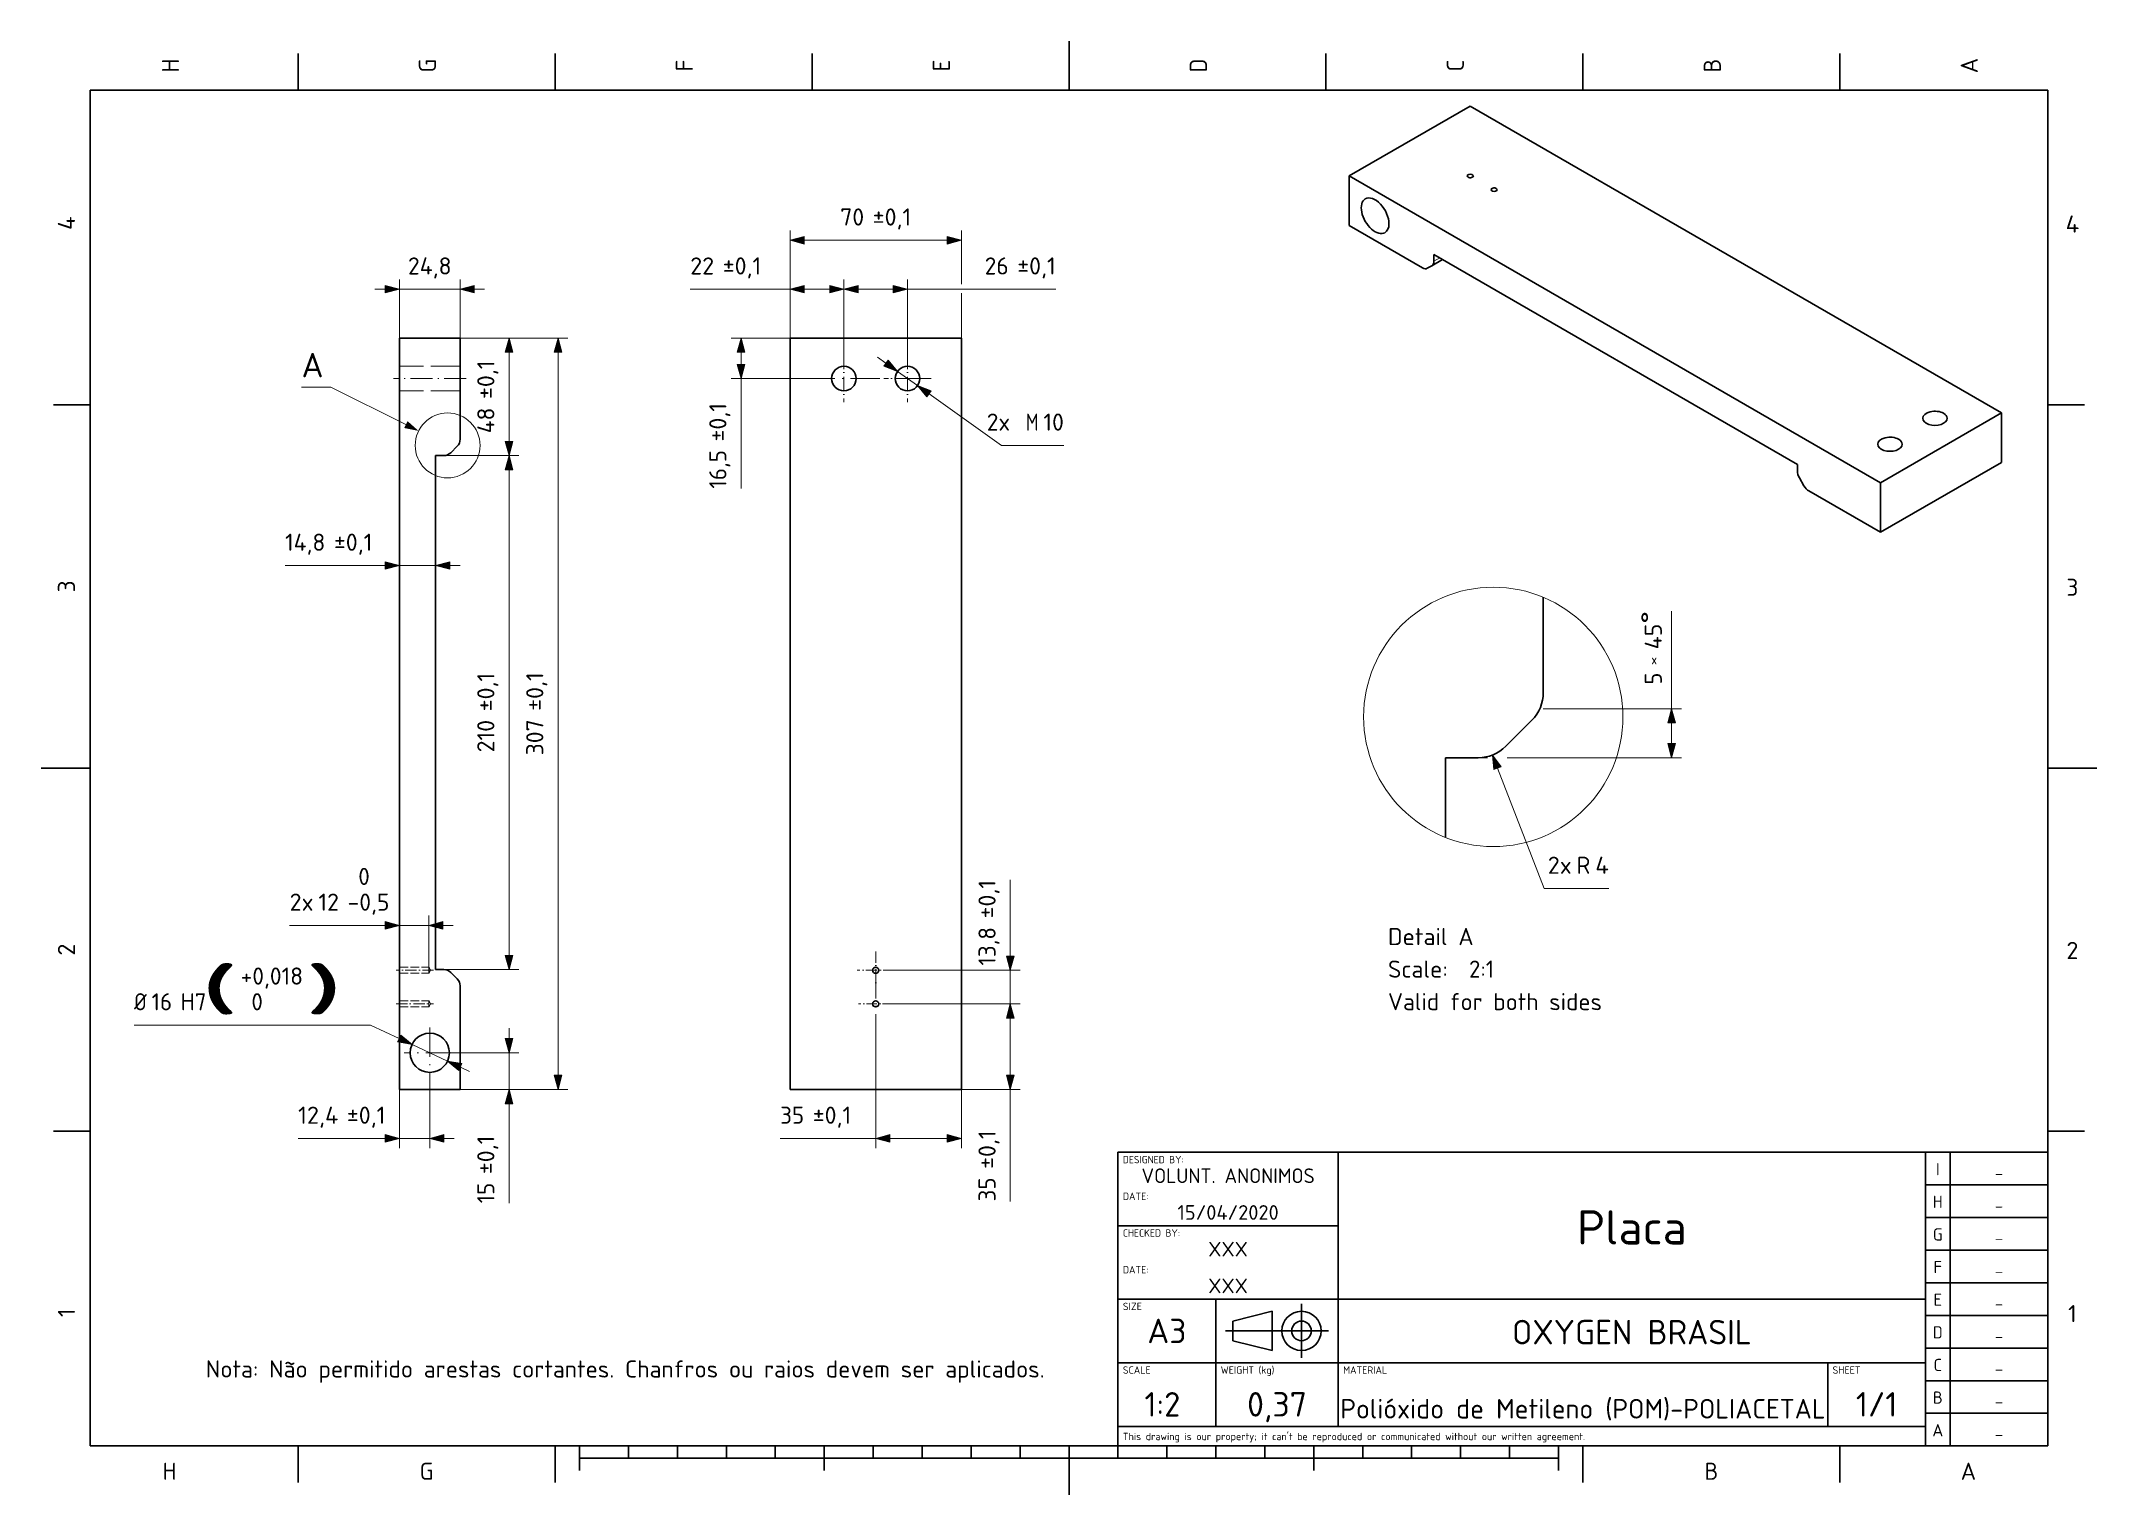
# Model space of a CAD drawing. Extents: x 0 to 420, y 0 to 297.
import ezdxf
from ezdxf.enums import TextEntityAlignment as Align

# ---------------------------------------------------------------- set-up
doc = ezdxf.new("R2010")
doc.units = 0
doc.linetypes.add('DASHDOT', pattern=[18.5, 12, -3, 0.5, -3])
doc.linetypes.add('DASHED', pattern=[15, 12, -3])
doc.layers.get('0').update_dxf_attribs({"lineweight": 13})
doc.styles.get("Standard").update_dxf_attribs({"font": 'isocp.shx'})
doc.dimstyles.get("Standard").update_dxf_attribs({"dimtxt": 2.5, "dimasz": 2.5, "dimexe": 1.25, "dimexo": 0.625, "dimtad": 1, "dimcen": 2.5, "dimadec": 0, "dimazin": 0, "dimtfac": 1, "dimtmove": 0, "dimatfit": 0, "dimfxl": 1, "dimarcsym": 0})

msp = doc.modelspace()

# ---------------------------------------------------------------- blocks, each defined once
blk = doc.blocks.new('BLOCK941')
at = {"color": 7, "lineweight": 18, "width": 1.110901}
blk.add_text('A', height=3.5, dxfattribs=at).set_placement((392.176208, 3.076224), (395.323761, 3.076224), align=Align.FIT)
blk = doc.blocks.new('BLOCK942')
at = {"color": 7, "lineweight": 18, "width": 0.933334}
blk.add_text('H', height=3.5, dxfattribs=at).set_placement((24.85, 3.076224), (27.650002, 3.076224), align=Align.FIT)
blk = doc.blocks.new('BLOCK943')
at = {"color": 7, "lineweight": 18, "width": 0.933329}
blk.add_text('B', height=3.5, dxfattribs=at).set_placement((339.850006, 3.076224), (342.649994, 3.076224), align=Align.FIT)
blk = doc.blocks.new('BLOCK944')
at = {"color": 7, "lineweight": 18, "width": 0.933334}
blk.add_text('G', height=3.5, dxfattribs=at).set_placement((77.349998, 3.076224), (80.150002, 3.076224), align=Align.FIT)
blk = doc.blocks.new('BLOCK945')
at = {"color": 7, "lineweight": 18, "width": 0.933329}
blk.add_text('D', height=3.5, rotation=90, dxfattribs=at).set_placement((238.173782, 290.600006), (238.173782, 293.399994), align=Align.FIT)
blk = doc.blocks.new('BLOCK946')
at = {"color": 7, "lineweight": 18, "width": 0.863838}
blk.add_text('E', height=3.5, rotation=90, dxfattribs=at).set_placement((185.673782, 290.776215), (185.673782, 293.223755), align=Align.FIT)
blk = doc.blocks.new('BLOCK947')
at = {"color": 7, "lineweight": 18, "width": 0.815847}
blk.add_text('C', height=3.5, rotation=90, dxfattribs=at).set_placement((290.673767, 290.776215), (290.673767, 293.223755), align=Align.FIT)
blk = doc.blocks.new('BLOCK948')
at = {"color": 7, "lineweight": 18, "width": 0.863838}
blk.add_text('F', height=3.5, rotation=90, dxfattribs=at).set_placement((133.173782, 290.776215), (133.173782, 293.223755), align=Align.FIT)
blk = doc.blocks.new('BLOCK949')
at = {"color": 7, "lineweight": 18, "width": 0.933329}
blk.add_text('B', height=3.5, rotation=90, dxfattribs=at).set_placement((343.173767, 290.600006), (343.173767, 293.399994), align=Align.FIT)
blk = doc.blocks.new('BLOCK950')
at = {"color": 7, "lineweight": 18, "width": 0.933329}
blk.add_text('G', height=3.5, rotation=90, dxfattribs=at).set_placement((80.673775, 290.600006), (80.673775, 293.399994), align=Align.FIT)
blk = doc.blocks.new('BLOCK951')
at = {"color": 7, "lineweight": 18, "width": 1.110901}
blk.add_text('A', height=3.5, rotation=90, dxfattribs=at).set_placement((395.673767, 290.426208), (395.673767, 293.573761), align=Align.FIT)
blk = doc.blocks.new('BLOCK952')
at = {"color": 7, "lineweight": 18, "width": 0.933329}
blk.add_text('H', height=3.5, rotation=90, dxfattribs=at).set_placement((28.173777, 290.600006), (28.173777, 293.399994), align=Align.FIT)
blk = doc.blocks.new('BLOCK953')
at = {"color": 7, "lineweight": 18, "width": 0.863838}
blk.add_text('3', height=3.5, dxfattribs=at).set_placement((413.776215, 183.676224), (416.223755, 183.676224), align=Align.FIT)
blk = doc.blocks.new('BLOCK954')
at = {"color": 7, "lineweight": 18, "width": 0.863843}
blk.add_text('3', height=3.5, rotation=90, dxfattribs=at).set_placement((6.923776, 184.376236), (6.923776, 186.823792), align=Align.FIT)
blk = doc.blocks.new('BLOCK955')
at = {"color": 7, "lineweight": 18, "width": 0.863838}
blk.add_text('2', height=3.5, dxfattribs=at).set_placement((413.776215, 109.476227), (416.223755, 109.476227), align=Align.FIT)
blk = doc.blocks.new('BLOCK956')
at = {"color": 7, "lineweight": 18, "width": 0.863843}
blk.add_text('2', height=3.5, rotation=90, dxfattribs=at).set_placement((6.923776, 110.176224), (6.923776, 112.623779), align=Align.FIT)
blk = doc.blocks.new('BLOCK957')
at = {"color": 7, "lineweight": 18, "width": 0.933329}
blk.add_text('4', height=3.5, dxfattribs=at).set_placement((413.600006, 257.876221), (416.399994, 257.876221), align=Align.FIT)
blk = doc.blocks.new('BLOCK958')
at = {"color": 7, "lineweight": 18, "width": 0.933329}
blk.add_text('4', height=3.5, rotation=90, dxfattribs=at).set_placement((6.923776, 258.399994), (6.923776, 261.199982), align=Align.FIT)
blk = doc.blocks.new('BLOCK959')
at = {"color": 7, "lineweight": 18, "width": 0.953214}
blk.add_text('1', height=3.5, dxfattribs=at).set_placement((414.126221, 35.276226), (415.873779, 35.276226), align=Align.FIT)
blk = doc.blocks.new('BLOCK960')
at = {"color": 7, "lineweight": 18, "width": 0.95321}
blk.add_text('1', height=3.5, rotation=90, dxfattribs=at).set_placement((6.923776, 36.326225), (6.923776, 38.073776), align=Align.FIT)
blk = doc.blocks.new('BLOCK961')
at = {"color": 7, "lineweight": 18, "width": 0.779092}
blk.add_text("This drawing is our property; it can't be reproduced or communicated without our written agreement.", height=1.5, dxfattribs=at).set_placement((221, 11.175525), (315.437073, 11.175525), align=Align.FIT)
blk = doc.blocks.new('BLOCK962')
at = {"color": 7, "lineweight": 18, "width": 0.857432}
blk.add_text('SCALE', height=1.5, dxfattribs=at).set_placement((221, 24.751049), (226.695801, 24.751049), align=Align.FIT)
blk = doc.blocks.new('BLOCK963')
at = {"color": 7, "lineweight": 18, "width": 0.636584}
blk.add_text('  1:2', height=5, dxfattribs=at).set_placement((219.255249, 16), (232.744766, 16), align=Align.FIT)
blk = doc.blocks.new('BLOCK964')
at = {"color": 7, "lineweight": 18, "width": 0.802234}
blk.add_text('WEIGHT (kg)', height=1.5, dxfattribs=at).set_placement((241, 24.751049), (251.944763, 24.751049), align=Align.FIT)
blk = doc.blocks.new('BLOCK965')
at = {"color": 7, "lineweight": 18, "width": 0.767144}
blk.add_text('0,37', height=5, dxfattribs=at).set_placement((246.381119, 16), (258.618896, 16), align=Align.FIT)
blk = doc.blocks.new('BLOCK966')
at = {"color": 7, "lineweight": 18, "width": 0.899371}
blk.add_text('MATERIAL', height=1.5, dxfattribs=at).set_placement((266, 24.751049), (274.993713, 24.751049), align=Align.FIT)
blk = doc.blocks.new('BLOCK967')
at = {"color": 7, "lineweight": 18, "width": 0.788557}
blk.add_text('Polióxido de Metileno (POM)-POLIACETAL', height=4, dxfattribs=at).set_placement((265.433563, 15.6), (364.566437, 15.6), align=Align.FIT)
blk = doc.blocks.new('BLOCK968')
at = {"color": 7, "lineweight": 18, "width": 0.839691}
blk.add_text('SHEET', height=1.5, dxfattribs=at).set_placement((366, 24.751049), (371.697906, 24.751049), align=Align.FIT)
blk = doc.blocks.new('BLOCK969')
at = {"color": 7, "lineweight": 18, "width": 0.672753}
blk.add_text('1/1', height=5, dxfattribs=at).set_placement((370.755249, 16), (379.244751, 16), align=Align.FIT)
blk = doc.blocks.new('BLOCK970')
at = {"color": 7, "lineweight": 18, "width": 0.839548}
blk.add_text('SIZE', height=1.5, dxfattribs=at).set_placement((221, 37.751049), (224.897903, 37.751049), align=Align.FIT)
blk = doc.blocks.new('BLOCK971')
at = {"color": 7, "lineweight": 18, "width": 0.959161}
blk.add_text('A3', height=5, dxfattribs=at).set_placement((226.003494, 31), (233.996506, 31), align=Align.FIT)
blk = doc.blocks.new('BLOCK972')
at = {"color": 7, "lineweight": 18, "width": 0.832841}
blk.add_text('OXYGEN BRASIL', height=5, dxfattribs=at).set_placement((300.510498, 30.751749), (349.489502, 30.751749), align=Align.FIT)
blk = doc.blocks.new('BLOCK973')
at = {"color": 7, "lineweight": 18, "width": 0.779581}
blk.add_text('CHECKED BY:', height=1.5, dxfattribs=at).set_placement((221, 52.751049), (232.69371, 52.751049), align=Align.FIT)
blk = doc.blocks.new('BLOCK974')
at = {"color": 7, "lineweight": 18, "width": 0.993964}
blk.add_text('XXX', height=3, dxfattribs=at).set_placement((238.45314, 48.700001), (246.546844, 48.700001), align=Align.FIT)
blk = doc.blocks.new('BLOCK975')
at = {"color": 7, "lineweight": 18, "width": 0.9182}
blk.add_text('DATE:', height=1.5, dxfattribs=at).set_placement((221, 45.251049), (226.246857, 45.251049), align=Align.FIT)
blk = doc.blocks.new('BLOCK976')
at = {"color": 7, "lineweight": 18, "width": 0.993964}
blk.add_text('XXX', height=3, dxfattribs=at).set_placement((238.45314, 41.200001), (246.546844, 41.200001), align=Align.FIT)
blk = doc.blocks.new('BLOCK977')
at = {"color": 7, "lineweight": 18, "width": 0.802887}
blk.add_text('DESIGNED BY:', height=1.5, dxfattribs=at).set_placement((221, 67.751053), (233.444748, 67.751053), align=Align.FIT)
blk = doc.blocks.new('BLOCK978')
at = {"color": 7, "lineweight": 18, "width": 0.817531}
blk.add_text('VOLUNT. ANONIMOS', height=3, dxfattribs=at).set_placement((224.80629, 63.700001), (260.193695, 63.700001), align=Align.FIT)
blk = doc.blocks.new('BLOCK979')
at = {"color": 7, "lineweight": 18, "width": 0.9182}
blk.add_text('DATE:', height=1.5, dxfattribs=at).set_placement((221, 60.251049), (226.246857, 60.251049), align=Align.FIT)
blk = doc.blocks.new('BLOCK980')
at = {"color": 7, "lineweight": 18, "width": 0.720238}
blk.add_text('15/04/2020', height=3, dxfattribs=at).set_placement((232.159439, 56.200001), (252.840561, 56.200001), align=Align.FIT)
blk = doc.blocks.new('BLOCK981')
at = {"color": 7, "lineweight": 18, "width": 0.829267}
blk.add_text('Placa', height=7, dxfattribs=at).set_placement((313.804901, 51.152447), (336.195099, 51.152447), align=Align.FIT)
blk = doc.blocks.new('BLOCK982')
at = {"color": 7, "lineweight": 18, "width": 1.110905}
blk.add_text('A', height=2.5, dxfattribs=at).set_placement((386.375885, 11.959208), (388.624146, 11.959208), align=Align.FIT)
blk = doc.blocks.new('BLOCK983')
at = {"color": 7, "lineweight": 18, "width": 1.180341}
blk.add_text('_', height=2, dxfattribs=at).set_placement((399.100708, 12.234033), (400.899323, 12.234033), align=Align.FIT)
blk = doc.blocks.new('BLOCK984')
at = {"color": 7, "lineweight": 18, "width": 0.933333}
blk.add_text('B', height=2.5, dxfattribs=at).set_placement((386.5, 18.625874), (388.5, 18.625874), align=Align.FIT)
blk = doc.blocks.new('BLOCK985')
at = {"color": 7, "lineweight": 18, "width": 1.180341}
blk.add_text('_', height=2, dxfattribs=at).set_placement((399.100708, 18.9007), (400.899323, 18.9007), align=Align.FIT)
blk = doc.blocks.new('BLOCK986')
at = {"color": 7, "lineweight": 18, "width": 0.815855}
blk.add_text('C', height=2.5, dxfattribs=at).set_placement((386.625885, 25.29254), (388.374146, 25.29254), align=Align.FIT)
blk = doc.blocks.new('BLOCK987')
at = {"color": 7, "lineweight": 18, "width": 1.180341}
blk.add_text('_', height=2, dxfattribs=at).set_placement((399.100708, 25.567366), (400.899323, 25.567366), align=Align.FIT)
blk = doc.blocks.new('BLOCK988')
at = {"color": 7, "lineweight": 18, "width": 0.933333}
blk.add_text('D', height=2.5, dxfattribs=at).set_placement((386.5, 31.959206), (388.5, 31.959206), align=Align.FIT)
blk = doc.blocks.new('BLOCK989')
at = {"color": 7, "lineweight": 18, "width": 1.180341}
blk.add_text('_', height=2, dxfattribs=at).set_placement((399.100708, 32.234032), (400.899323, 32.234032), align=Align.FIT)
blk = doc.blocks.new('BLOCK990')
at = {"color": 7, "lineweight": 18, "width": 0.863846}
blk.add_text('E', height=2.5, dxfattribs=at).set_placement((386.625885, 38.625874), (388.374146, 38.625874), align=Align.FIT)
blk = doc.blocks.new('BLOCK991')
at = {"color": 7, "lineweight": 18, "width": 1.180341}
blk.add_text('_', height=2, dxfattribs=at).set_placement((399.100708, 38.9007), (400.899323, 38.9007), align=Align.FIT)
blk = doc.blocks.new('BLOCK992')
at = {"color": 7, "lineweight": 18, "width": 0.863846}
blk.add_text('F', height=2.5, dxfattribs=at).set_placement((386.625885, 45.292542), (388.374146, 45.292542), align=Align.FIT)
blk = doc.blocks.new('BLOCK993')
at = {"color": 7, "lineweight": 18, "width": 1.180341}
blk.add_text('_', height=2, dxfattribs=at).set_placement((399.100708, 45.567368), (400.899323, 45.567368), align=Align.FIT)
blk = doc.blocks.new('BLOCK994')
at = {"color": 7, "lineweight": 18, "width": 0.933333}
blk.add_text('G', height=2.5, dxfattribs=at).set_placement((386.5, 51.959206), (388.5, 51.959206), align=Align.FIT)
blk = doc.blocks.new('BLOCK995')
at = {"color": 7, "lineweight": 18, "width": 1.180341}
blk.add_text('_', height=2, dxfattribs=at).set_placement((399.100708, 52.234032), (400.899323, 52.234032), align=Align.FIT)
blk = doc.blocks.new('BLOCK996')
at = {"color": 7, "lineweight": 18, "width": 0.933333}
blk.add_text('H', height=2.5, dxfattribs=at).set_placement((386.5, 58.625874), (388.5, 58.625874), align=Align.FIT)
blk = doc.blocks.new('BLOCK997')
at = {"color": 7, "lineweight": 18, "width": 1.180341}
blk.add_text('_', height=2, dxfattribs=at).set_placement((399.100708, 58.9007), (400.899323, 58.9007), align=Align.FIT)
blk = doc.blocks.new('BLOCK998')
at = {"color": 7, "lineweight": 18, "width": 1.571347}
blk.add_text('I', height=2.5, dxfattribs=at).set_placement((387.125885, 65.292542), (387.874146, 65.292542), align=Align.FIT)
blk = doc.blocks.new('BLOCK999')
at = {"color": 7, "lineweight": 18, "width": 1.180341}
blk.add_text('_', height=2, dxfattribs=at).set_placement((399.100708, 65.56736), (400.899323, 65.56736), align=Align.FIT)
blk = doc.blocks.new('BLOCK1000')
at = {"color": 7, "lineweight": 18}
blk.add_lwpolyline([(2.655529, -35.321339), (-28.006992, -20), (-40, -20)], dxfattribs=at)
blk.add_circle((19.688971, -43.83255), 13.245949, dxfattribs=at)
blk.add_solid([(1.961403, -36.710487), (7.839901, -37.91185), (3.349655, -33.93219)], dxfattribs=at)
at = {"color": 7, "lineweight": 18, "width": 1.110901}
blk.add_text('A', height=10, dxfattribs=at).set_placement((-40, -16), (-31.006992, -16), align=Align.FIT)
blk = doc.blocks.new('*D61')
at = {"color": 7, "lineweight": 18}
for p, q in [((82.274009, 212.318726), (97.602435, 212.318726)), ((95.602435, 110.216499), (95.602435, 209.420948)), ((82.274009, 107.318726), (97.602435, 107.318726))]:
    blk.add_line(p, q, dxfattribs=at)
for points in [[(96.378892, 209.420948), (95.602435, 212.318726), (94.825978, 209.420948)], [(94.825978, 110.216499), (95.602435, 107.318726), (96.378892, 110.216499)]]:
    blk.add_lwpolyline(points, close=True, dxfattribs=at)
for points in [[(96.378892, 209.420948), (95.602435, 212.318726), (96.378892, 209.420948), (94.825978, 209.420948)], [(94.825978, 110.216499), (95.602435, 107.318726), (94.825978, 110.216499), (96.378892, 110.216499)]]:
    blk.add_solid(points, dxfattribs=at)
for s, width, p, p2 in [('%%p0,1', 0.704457, (92.602435, 160.081833), (92.602435, 167.948273)), ('210', 0.699227, (92.602435, 151.689178), (92.602435, 158.331833))]:
    blk.add_text(s, height=3.5, rotation=90, dxfattribs=dict(at, width=width)).set_placement(p, p2, align=Align.FIT)
blk = doc.blocks.new('*D62')
at = {"color": 7, "lineweight": 18}
for p, q in [((73.202435, 236.318726), (73.202435, 248.318726)), ((85.602435, 236.318726), (85.602435, 248.318726)), ((68.202435, 246.318726), (70.304658, 246.318726)), ((73.202435, 246.318726), (85.602435, 246.318726)), ((88.500212, 246.318726), (90.602435, 246.318726))]:
    blk.add_line(p, q, dxfattribs=at)
for points in [[(70.304658, 245.542269), (73.202435, 246.318726), (70.304658, 247.095182)], [(88.500212, 247.095182), (85.602435, 246.318726), (88.500212, 245.542269)]]:
    blk.add_lwpolyline(points, close=True, dxfattribs=at)
for points in [[(70.304658, 245.542269), (73.202435, 246.318726), (70.304658, 245.542269), (70.304658, 247.095182)], [(88.500212, 247.095182), (85.602435, 246.318726), (88.500212, 247.095182), (88.500212, 245.542269)]]:
    blk.add_solid(points, dxfattribs=at)
at = {"color": 7, "lineweight": 18, "width": 0.798706}
blk.add_text('24,8', height=3.5, dxfattribs=at).set_placement((74.942994, 249.318726), (83.861876, 249.318726), align=Align.FIT)
blk = doc.blocks.new('*D63')
at = {"color": 7, "lineweight": 18}
for p, q in [((85.602435, 236.318726), (107.602437, 236.318726)), ((105.602437, 85.716507), (105.602437, 233.420948)), ((85.602435, 82.818726), (107.602437, 82.818726))]:
    blk.add_line(p, q, dxfattribs=at)
for points in [[(106.378892, 233.420948), (105.602437, 236.318726), (104.825978, 233.420948)], [(104.825978, 85.716507), (105.602437, 82.818726), (106.378892, 85.716507)]]:
    blk.add_lwpolyline(points, close=True, dxfattribs=at)
for points in [[(106.378892, 233.420948), (105.602437, 236.318726), (106.378892, 233.420948), (104.825978, 233.420948)], [(104.825978, 85.716507), (105.602437, 82.818726), (104.825978, 85.716507), (106.378892, 85.716507)]]:
    blk.add_solid(points, dxfattribs=at)
for s, width, p, p2 in [('%%p0,1', 0.704457, (102.602435, 160.181831), (102.602435, 168.048271)), ('307', 0.772911, (102.602435, 151.08918), (102.602435, 158.431831))]:
    blk.add_text(s, height=3.5, rotation=90, dxfattribs=dict(at, width=width)).set_placement(p, p2, align=Align.FIT)
blk = doc.blocks.new('*D64')
at = {"color": 7, "lineweight": 18}
for p, q in [((79.202435, 107.818726), (79.202435, 118.344818)), ((50.761739, 116.344818), (70.304658, 116.344818)), ((73.202435, 116.344818), (79.202435, 116.344818)), ((82.100213, 116.344818), (84.202435, 116.344818))]:
    blk.add_line(p, q, dxfattribs=at)
for points in [[(70.304658, 115.568359), (73.202435, 116.344818), (70.304658, 117.121277)], [(82.100213, 117.121277), (79.202435, 116.344818), (82.100213, 115.568359)]]:
    blk.add_lwpolyline(points, close=True, dxfattribs=at)
for points in [[(70.304658, 115.568359), (73.202435, 116.344818), (70.304658, 115.568359), (70.304658, 117.121277)], [(82.100213, 117.121277), (79.202435, 116.344818), (82.100213, 117.121277), (82.100213, 115.568359)]]:
    blk.add_solid(points, dxfattribs=at)
for s, width, p, p2 in [(' 0', 0.718035, (62.601949, 124.594818), (67.149501, 124.594818)), ('2x', 0.863842, (50.761739, 119.344818), (55.656842, 119.344818)), ('12', 0.680287, (56.656842, 119.344818), (60.851948, 119.344818)), ('-0,5', 0.70409, (62.601949, 119.344818), (71.168382, 119.344818))]:
    blk.add_text(s, height=3.5, dxfattribs=dict(at, width=width)).set_placement(p, p2, align=Align.FIT)
blk = doc.blocks.new('*D65')
at = {"color": 7, "lineweight": 18}
for p, q in [((67.270421, 95.995071), (18.999558, 95.995071)), ((67.270421, 95.995071), (73.154695, 93.241928)), ((75.77939, 92.013885), (83.025479, 88.623566)), ((85.650174, 87.395523), (87.554283, 86.504623))]:
    blk.add_line(p, q, dxfattribs=at)
for points in [[(72.825645, 92.538651), (75.779392, 92.013885), (73.483753, 93.945221)], [(85.979226, 88.098801), (83.025478, 88.623566), (85.321117, 86.69223)]]:
    blk.add_lwpolyline(points, close=True, dxfattribs=at)
for points in [[(72.825645, 92.538651), (75.779392, 92.013885), (72.825645, 92.538651), (73.483753, 93.945221)], [(85.979226, 88.098801), (83.025478, 88.623566), (85.979226, 88.098801), (85.321117, 86.69223)]]:
    blk.add_solid(points, dxfattribs=at)
for s, height, width, p, p2 in [('(', 8.75, 1.909091, (32.008881, 98.995071), (40.758881, 98.995071)), ('+0,018', 3.5, 0.677604, (40.758881, 104.245071), (53.520421, 104.245071)), (')', 8.75, 2.1, (53.520421, 98.995071), (62.270421, 98.995071)), ('%%c', 3.5, 0.905882, (18.999558, 98.995071), (21.566224, 98.995071)), ('16', 3.5, 0.680288, (22.566224, 98.995071), (26.76133, 98.995071)), ('H7', 3.5, 0.807316, (28.51133, 98.995071), (33.758881, 98.995071)), (' 0', 3.5, 0.718035, (40.758881, 98.995071), (45.306435, 98.995071))]:
    blk.add_text(s, height=height, dxfattribs=dict(at, width=width)).set_placement(p, p2, align=Align.FIT)
blk = doc.blocks.new('*D66')
at = {"color": 7, "lineweight": 18}
for p, q in [((49.849139, 189.87442), (70.304658, 189.87442)), ((73.202435, 189.87442), (80.602435, 189.87442)), ((83.500212, 189.87442), (85.602435, 189.87442))]:
    blk.add_line(p, q, dxfattribs=at)
for points in [[(70.304658, 189.097961), (73.202435, 189.87442), (70.304658, 190.650879)], [(83.500212, 190.650879), (80.602435, 189.87442), (83.500212, 189.097961)]]:
    blk.add_lwpolyline(points, close=True, dxfattribs=at)
for points in [[(70.304658, 189.097961), (73.202435, 189.87442), (70.304658, 189.097961), (70.304658, 190.650879)], [(83.500212, 190.650879), (80.602435, 189.87442), (83.500212, 190.650879), (83.500212, 189.097961)]]:
    blk.add_solid(points, dxfattribs=at)
for s, width, p, p2 in [('14,8', 0.736019, (49.849137, 192.87442), (58.06802, 192.87442)), ('%%p0,1', 0.704457, (59.81802, 192.87442), (67.684454, 192.87442))]:
    blk.add_text(s, height=3.5, dxfattribs=dict(at, width=width)).set_placement(p, p2, align=Align.FIT)
blk = doc.blocks.new('*D67')
at = {"color": 7, "lineweight": 18}
for p, q in [((95.602435, 93.216507), (95.602435, 95.318726)), ((84.602435, 90.318726), (97.602435, 90.318726)), ((95.602435, 82.818726), (95.602435, 90.318726)), ((85.602435, 82.818726), (97.602435, 82.818726)), ((95.602435, 59.578079), (95.602435, 79.920944))]:
    blk.add_line(p, q, dxfattribs=at)
for points in [[(94.825978, 93.216507), (95.602435, 90.318726), (96.378892, 93.216507)], [(96.378892, 79.920944), (95.602435, 82.818726), (94.825978, 79.920944)]]:
    blk.add_lwpolyline(points, close=True, dxfattribs=at)
for points in [[(94.825978, 93.216507), (95.602435, 90.318726), (94.825978, 93.216507), (96.378892, 93.216507)], [(96.378892, 79.920944), (95.602435, 82.818726), (96.378892, 79.920944), (94.825978, 79.920944)]]:
    blk.add_solid(points, dxfattribs=at)
for s, width, p, p2 in [('%%p0,1', 0.704456, (92.602435, 65.523193), (92.602435, 73.389618)), ('15', 0.680286, (92.602435, 59.578094), (92.602435, 63.773193))]:
    blk.add_text(s, height=3.5, rotation=90, dxfattribs=dict(at, width=width)).set_placement(p, p2, align=Align.FIT)
blk = doc.blocks.new('*D68')
at = {"color": 7, "lineweight": 18}
for p, q in [((79.402435, 85.118729), (79.402435, 70.818726)), ((73.202435, 82.818726), (73.202435, 70.818726)), ((52.49928, 72.818726), (70.304658, 72.818726)), ((73.202435, 72.818726), (79.402435, 72.818726)), ((82.300213, 72.818726), (84.402435, 72.818726))]:
    blk.add_line(p, q, dxfattribs=at)
for points in [[(70.304658, 72.042267), (73.202435, 72.818726), (70.304658, 73.595184)], [(82.300213, 73.595184), (79.402435, 72.818726), (82.300213, 72.042267)]]:
    blk.add_lwpolyline(points, close=True, dxfattribs=at)
for points in [[(70.304658, 72.042267), (73.202435, 72.818726), (70.304658, 72.042267), (70.304658, 73.595184)], [(82.300213, 73.595184), (79.402435, 72.818726), (82.300213, 73.595184), (82.300213, 72.042267)]]:
    blk.add_solid(points, dxfattribs=at)
for s, width, p, p2 in [('12,4', 0.725196, (52.49928, 75.818726), (60.718162, 75.818726)), ('%%p0,1', 0.704457, (62.468162, 75.818726), (70.334596, 75.818726))]:
    blk.add_text(s, height=3.5, dxfattribs=dict(at, width=width)).set_placement(p, p2, align=Align.FIT)
blk = doc.blocks.new('*D69')
at = {"color": 7, "lineweight": 18}
for p, q in [((85.602435, 236.318726), (97.602435, 236.318726)), ((95.602435, 215.216503), (95.602435, 233.420948)), ((82.274009, 212.318726), (97.602435, 212.318726))]:
    blk.add_line(p, q, dxfattribs=at)
for points in [[(96.378892, 233.420948), (95.602435, 236.318726), (94.825978, 233.420948)], [(94.825978, 215.216503), (95.602435, 212.318726), (96.378892, 215.216503)]]:
    blk.add_lwpolyline(points, close=True, dxfattribs=at)
for points in [[(96.378892, 233.420948), (95.602435, 236.318726), (96.378892, 233.420948), (94.825978, 233.420948)], [(94.825978, 215.216503), (95.602435, 212.318726), (94.825978, 215.216503), (96.378892, 215.216503)]]:
    blk.add_solid(points, dxfattribs=at)
for s, width, p, p2 in [('%%p0,1', 0.704457, (92.602435, 223.884285), (92.602435, 231.750719)), ('48', 0.850954, (92.602435, 216.886734), (92.602435, 222.134286))]:
    blk.add_text(s, height=3.5, rotation=90, dxfattribs=dict(at, width=width)).set_placement(p, p2, align=Align.FIT)
blk = doc.blocks.new('BLOCK1001')
at = {"color": 7, "linetype": 'DASHDOT', "lineweight": 18}
for p, q in [((12.4, -281.600006), (12.4, -302.399994)), ((22.799999, -292), (2, -292))]:
    blk.add_line(p, q, dxfattribs=at)
blk = doc.blocks.new('BLOCK1002')
at = {"color": 7, "lineweight": 35}
for p, q in [((0, 0), (24.8, 0)), ((0, 0), (0, -307)), ((24.8, 0), (24.8, -41.343146)), ((18.143146, -48), (14.8, -48)), ((14.8, -48), (14.8, -258)), ((23.628427, -44.171573), (20.971573, -46.828427)), ((14.8, -258), (18.143146, -258)), ((23.628427, -261.828427), (20.971573, -259.171573)), ((24.8, -264.656854), (24.8, -307)), ((24.8, -307), (0, -307))]:
    blk.add_line(p, q, dxfattribs=at)
at = {"color": 7, "linetype": 'DASHED', "lineweight": 18}
for p, q in [((24.8, -11.5), (0, -11.5)), ((24.8, -11.5), (0, -11.5)), ((24.8, -21.5), (0, -21.5)), ((24.8, -21.5), (0, -21.5))]:
    blk.add_line(p, q, dxfattribs=at)
at = {"color": 7, "linetype": 'DASHED', "lineweight": 18, "ltscale": 0.3}
for p, q in [((0, -257), (12, -257)), ((0, -259.5), (12, -259.5)), ((0, -270.75), (12, -270.75)), ((0, -273.25), (12, -273.25))]:
    blk.add_line(p, q, dxfattribs=at)
at = {"color": 7, "linetype": 'DASHED', "lineweight": 18, "ltscale": 0.03125}
for p, q in [((12, -258.25), (12, -257)), ((12, -259.5), (12, -258.25)), ((12, -272), (12, -270.75)), ((12, -273.25), (12, -272))]:
    blk.add_line(p, q, dxfattribs=at)
at = {"color": 7, "linetype": 'DASHED', "lineweight": 18, "ltscale": 0.036084}
for p, q in [((12.721688, -258.25), (12, -257)), ((12.721688, -258.25), (12, -259.5)), ((12.721688, -272), (12, -270.75)), ((12.721688, -272), (12, -273.25))]:
    blk.add_line(p, q, dxfattribs=at)
at = {"color": 7, "lineweight": 35}
blk.add_circle((12.4, -292), 8, dxfattribs=at)
for centre, start, end in [((20.8, -41.343146), 315, 0), ((18.143146, -44), 270, 315), ((18.143146, -262), 45, 90), ((20.8, -264.656854), 0, 45)]:
    blk.add_arc(centre, 4, start, end, dxfattribs=at)
blk = doc.blocks.new('*D72')
at = {"color": 7, "lineweight": 18}
for p, q in [((170.894485, 232.41573), (172.607589, 231.197281)), ((174.968989, 229.517727), (179.043492, 226.619724)), ((181.404893, 224.94017), (196.197567, 214.418835)), ((196.197567, 214.418835), (208.959339, 214.418835))]:
    blk.add_line(p, q, dxfattribs=at)
for points in [[(172.157554, 230.564546), (174.968989, 229.517727), (173.057624, 231.830017)], [(181.854928, 225.572906), (179.043492, 226.619724), (180.954858, 224.307435)]]:
    blk.add_lwpolyline(points, close=True, dxfattribs=at)
for points in [[(172.157554, 230.564546), (174.968989, 229.517727), (172.157554, 230.564546), (173.057624, 231.830017)], [(181.854928, 225.572906), (179.043492, 226.619724), (181.854928, 225.572906), (180.954858, 224.307435)]]:
    blk.add_solid(points, dxfattribs=at)
for s, width, p, p2 in [('2x ', 0.723631, (193.202463, 217.418835), (200.197567, 217.418835)), ('M', 0.77, (201.197567, 217.418835), (203.764235, 217.418835)), ('10', 0.680288, (204.764233, 217.418835), (208.959339, 217.418835))]:
    blk.add_text(s, height=3.5, dxfattribs=dict(at, width=width)).set_placement(p, p2, align=Align.FIT)
blk = doc.blocks.new('*D73')
at = {"color": 7, "lineweight": 18}
for p, q in [((164.006241, 232.895294), (164.006241, 248.318726)), ((177.006241, 232.895294), (177.006241, 248.318726)), ((166.904018, 246.318726), (174.108463, 246.318726)), ((177.006241, 246.318726), (207.292376, 246.318726))]:
    blk.add_line(p, q, dxfattribs=at)
for points in [[(166.904018, 247.095182), (164.006241, 246.318726), (166.904018, 245.542269)], [(174.108463, 245.542269), (177.006241, 246.318726), (174.108463, 247.095182)]]:
    blk.add_lwpolyline(points, close=True, dxfattribs=at)
for points in [[(166.904018, 247.095182), (164.006241, 246.318726), (166.904018, 247.095182), (166.904018, 245.542269)], [(174.108463, 245.542269), (177.006241, 246.318726), (174.108463, 245.542269), (174.108463, 247.095182)]]:
    blk.add_solid(points, dxfattribs=at)
for s, width, p, p2 in [('26', 0.793801, (192.780836, 249.318726), (197.675941, 249.318726)), ('%%p0,1', 0.704457, (199.425941, 249.318726), (207.292376, 249.318726))]:
    blk.add_text(s, height=3.5, dxfattribs=dict(at, width=width)).set_placement(p, p2, align=Align.FIT)
blk = doc.blocks.new('*D74')
at = {"color": 7, "lineweight": 18}
for p, q in [((153.006241, 236.318726), (153.006241, 248.318726)), ((164.006241, 232.895294), (164.006241, 248.318726)), ((132.610748, 246.318726), (153.006241, 246.318726)), ((155.904018, 246.318726), (161.108463, 246.318726))]:
    blk.add_line(p, q, dxfattribs=at)
for points in [[(155.904018, 247.095182), (153.006241, 246.318726), (155.904018, 245.542269)], [(161.108463, 245.542269), (164.006241, 246.318726), (161.108463, 247.095182)]]:
    blk.add_lwpolyline(points, close=True, dxfattribs=at)
for points in [[(155.904018, 247.095182), (153.006241, 246.318726), (155.904018, 247.095182), (155.904018, 245.542269)], [(161.108463, 245.542269), (164.006241, 246.318726), (161.108463, 245.542269), (161.108463, 247.095182)]]:
    blk.add_solid(points, dxfattribs=at)
for s, width, p, p2 in [('22', 0.793801, (132.610748, 249.318726), (137.505852, 249.318726)), ('%%p0,1', 0.704457, (139.255852, 249.318726), (147.122284, 249.318726))]:
    blk.add_text(s, height=3.5, dxfattribs=dict(at, width=width)).set_placement(p, p2, align=Align.FIT)
blk = doc.blocks.new('*D75')
at = {"color": 7, "lineweight": 18}
for p, q in [((153.006241, 236.318726), (141.006241, 236.318726)), ((143.006241, 230.966503), (143.006241, 233.420948)), ((159.179672, 228.068726), (141.006241, 228.068726)), ((143.006241, 205.585857), (143.006241, 228.068726))]:
    blk.add_line(p, q, dxfattribs=at)
for points in [[(143.7827, 233.420948), (143.006241, 236.318726), (142.229782, 233.420948)], [(142.229782, 230.966503), (143.006241, 228.068726), (143.7827, 230.966503)]]:
    blk.add_lwpolyline(points, close=True, dxfattribs=at)
for points in [[(143.7827, 233.420948), (143.006241, 236.318726), (143.7827, 233.420948), (142.229782, 233.420948)], [(142.229782, 230.966503), (143.006241, 228.068726), (142.229782, 230.966503), (143.7827, 230.966503)]]:
    blk.add_solid(points, dxfattribs=at)
at = {"color": 7, "lineweight": 18, "width": 0.704457}
for s, p, p2 in [('%%p0,1', (140.006241, 215.202293), (140.006241, 223.068727)), ('16,5', (140.006241, 205.585857), (140.006241, 213.452293))]:
    blk.add_text(s, height=3.5, rotation=90, dxfattribs=at).set_placement(p, p2, align=Align.FIT)
blk = doc.blocks.new('*D76')
at = {"color": 7, "lineweight": 18}
for p, q in [((198.006241, 110.091499), (198.006241, 125.632645)), ((174.316208, 107.193726), (200.006241, 107.193726)), ((198.006241, 100.318726), (198.006241, 107.193726)), ((174.043053, 100.318726), (200.006241, 100.318726)), ((198.006241, 95.318726), (198.006241, 97.420944))]:
    blk.add_line(p, q, dxfattribs=at)
for points in [[(197.229784, 110.091499), (198.006241, 107.193726), (198.782698, 110.091499)], [(198.782698, 97.420944), (198.006241, 100.318726), (197.229784, 97.420944)]]:
    blk.add_lwpolyline(points, close=True, dxfattribs=at)
for points in [[(197.229784, 110.091499), (198.006241, 107.193726), (197.229784, 110.091499), (198.782698, 110.091499)], [(198.782698, 97.420944), (198.006241, 100.318726), (198.782698, 97.420944), (197.229784, 97.420944)]]:
    blk.add_solid(points, dxfattribs=at)
at = {"color": 7, "lineweight": 18, "width": 0.704457}
for s, p, p2 in [('%%p0,1', (195.006241, 117.766212), (195.006241, 125.632652)), ('13,8', (195.006241, 108.14978), (195.006241, 116.016212))]:
    blk.add_text(s, height=3.5, rotation=90, dxfattribs=at).set_placement(p, p2, align=Align.FIT)
blk = doc.blocks.new('*D77')
at = {"color": 7, "lineweight": 18}
for p, q in [((174.043053, 100.318726), (200.006241, 100.318726)), ((198.006241, 85.716507), (198.006241, 97.420944)), ((188.006241, 82.818726), (200.006241, 82.818726)), ((198.006241, 59.95192), (198.006241, 82.818726))]:
    blk.add_line(p, q, dxfattribs=at)
for points in [[(198.782698, 97.420944), (198.006241, 100.318726), (197.229784, 97.420944)], [(197.229784, 85.716507), (198.006241, 82.818726), (198.782698, 85.716507)]]:
    blk.add_lwpolyline(points, close=True, dxfattribs=at)
for points in [[(198.782698, 97.420944), (198.006241, 100.318726), (198.782698, 97.420944), (197.229784, 97.420944)], [(197.229784, 85.716507), (198.006241, 82.818726), (197.229784, 85.716507), (198.782698, 85.716507)]]:
    blk.add_solid(points, dxfattribs=at)
for s, width, p, p2 in [('%%p0,1', 0.704456, (195.006241, 66.597031), (195.006241, 74.463455)), ('35', 0.793802, (195.006241, 59.95192), (195.006241, 64.847031))]:
    blk.add_text(s, height=3.5, rotation=90, dxfattribs=dict(at, width=width)).set_placement(p, p2, align=Align.FIT)
blk = doc.blocks.new('*D78')
at = {"color": 7, "lineweight": 18}
for p, q in [((170.506241, 96.781921), (170.506241, 70.818726)), ((188.006241, 82.818726), (188.006241, 70.818726)), ((150.994701, 72.818726), (170.506241, 72.818726)), ((173.404018, 72.818726), (185.108463, 72.818726))]:
    blk.add_line(p, q, dxfattribs=at)
for points in [[(173.404018, 73.595184), (170.506241, 72.818726), (173.404018, 72.042267)], [(185.108463, 72.042267), (188.006241, 72.818726), (185.108463, 73.595184)]]:
    blk.add_lwpolyline(points, close=True, dxfattribs=at)
for points in [[(173.404018, 73.595184), (170.506241, 72.818726), (173.404018, 73.595184), (173.404018, 72.042267)], [(185.108463, 72.042267), (188.006241, 72.818726), (185.108463, 72.042267), (185.108463, 73.595184)]]:
    blk.add_solid(points, dxfattribs=at)
for s, width, p, p2 in [('35', 0.793801, (150.994701, 75.818726), (155.889805, 75.818726)), ('%%p0,1', 0.704457, (157.639809, 75.818726), (165.506241, 75.818726))]:
    blk.add_text(s, height=3.5, dxfattribs=dict(at, width=width)).set_placement(p, p2, align=Align.FIT)
blk = doc.blocks.new('*D79')
at = {"color": 7, "lineweight": 18}
for p, q in [((153.006241, 236.318726), (153.006241, 258.318726)), ((155.904018, 256.318726), (185.108463, 256.318726)), ((188.006241, 247.364561), (188.006241, 258.318726)), ((188.006241, 236.318726), (188.006241, 245.479643))]:
    blk.add_line(p, q, dxfattribs=at)
for points in [[(155.904018, 257.095182), (153.006241, 256.318726), (155.904018, 255.542269)], [(185.108463, 255.542269), (188.006241, 256.318726), (185.108463, 257.095182)]]:
    blk.add_lwpolyline(points, close=True, dxfattribs=at)
for points in [[(155.904018, 257.095182), (153.006241, 256.318726), (155.904018, 257.095182), (155.904018, 255.542269)], [(185.108463, 255.542269), (188.006241, 256.318726), (185.108463, 255.542269), (185.108463, 257.095182)]]:
    blk.add_solid(points, dxfattribs=at)
for s, width, p, p2 in [('70', 0.793801, (163.250473, 259.318726), (168.145576, 259.318726)), ('%%p0,1', 0.704457, (169.895576, 259.318726), (177.762011, 259.318726))]:
    blk.add_text(s, height=3.5, dxfattribs=dict(at, width=width)).set_placement(p, p2, align=Align.FIT)
blk = doc.blocks.new('BLOCK1003')
at = {"color": 7, "linetype": 'DASHDOT', "lineweight": 18}
blk.add_line((-35, -257.76709), (-35, -279.073608), dxfattribs=at)
at = {"color": 7, "linetype": 'DASHDOT', "lineweight": 18, "ltscale": 0.353681}
blk.add_line((-27.926376, -272), (-42.073624, -272), dxfattribs=at)
blk = doc.blocks.new('BLOCK1004')
at = {"color": 7, "linetype": 'DASHDOT', "lineweight": 18, "ltscale": 0.482657}
for p, q in [((-22, -6.846863), (-22, -26.153137)), ((-12.346863, -16.5), (-31.653137, -16.5))]:
    blk.add_line(p, q, dxfattribs=at)
blk = doc.blocks.new('BLOCK1005')
at = {"color": 7, "linetype": 'DASHDOT', "lineweight": 18, "ltscale": 0.482657}
blk.add_line((-48, -6.846863), (-48, -26.153137), dxfattribs=at)
at = {"color": 7, "linetype": 'DASHDOT', "lineweight": 18}
blk.add_line((-14.744812, -16.5), (-57.653137, -16.5), dxfattribs=at)
blk = doc.blocks.new('BLOCK1006')
at = {"color": 7, "linetype": 'DASHDOT', "lineweight": 18, "ltscale": 0.380997}
for p, q in [((-35, -250.630066), (-35, -265.869934)), ((-27.380066, -258.25), (-42.619934, -258.25))]:
    blk.add_line(p, q, dxfattribs=at)
blk = doc.blocks.new('BLOCK1007')
at = {"color": 7, "lineweight": 35}
for p, q in [((0, 0), (-70, 0)), ((-70, 0), (-70, -307)), ((0, 0), (0, -307)), ((0, -307), (-70, -307))]:
    blk.add_line(p, q, dxfattribs=at)
for centre, radius in [((-48, -16.5), 5), ((-22, -16.5), 5), ((-35, -258.25), 1.25), ((-35, -272), 1.25)]:
    blk.add_circle(centre, radius, dxfattribs=at)
blk = doc.blocks.new('BLOCK1008')
at = {"color": 7, "lineweight": 18}
for s, width, p, p2 in [('Detail A', 0.846301, (8.930359, -67.146271), (17.675465, -67.146271)), ('Scale:', 0.825348, (8.930359, -70.470047), (15.051687, -70.470047)), ('  2:1', 0.682602, (15.051687, -70.470047), (19.773016, -70.470047)), ('Valid for both sides', 0.809596, (8.930359, -73.793823), (30.78945, -73.793823))]:
    blk.add_text(s, height=1.75, dxfattribs=dict(at, width=width)).set_placement(p, p2, align=Align.FIT)
blk = doc.blocks.new('*D86')
at = {"color": 7, "lineweight": 18}
for p, q in [((297.538712, 148.444084), (307.080719, 123.888229)), ((307.080719, 123.888229), (320.307701, 123.888229))]:
    blk.add_line(p, q, dxfattribs=at)
blk.add_lwpolyline([(298.262451, 148.725319), (296.48914, 151.145111), (296.814976, 148.162857)], close=True, dxfattribs=at)
blk.add_solid([(298.262451, 148.725319), (296.48914, 151.145111), (298.262451, 148.725319), (296.814976, 148.162857)], dxfattribs=at)
for s, width, p, p2 in [('2x', 0.863842, (307.812595, 126.888229), (312.707699, 126.888229)), ('R', 0.933334, (313.707699, 126.888229), (316.507702, 126.888229)), ('4', 0.933334, (317.507698, 126.888229), (320.307701, 126.888229))]:
    blk.add_text(s, height=3.5, dxfattribs=dict(at, width=width)).set_placement(p, p2, align=Align.FIT)
blk = doc.blocks.new('BLOCK1009')
at = {"color": 7, "lineweight": 18}
for p, q in [((37.90786, -43), (37.90786, -33.024357)), ((24.799999, -43), (38.90786, -43)), ((37.90786, -46.551113), (37.90786, -44.448887)), ((18.143147, -48), (19.094976, -48)), ((21.109838, -48), (38.90786, -48))]:
    blk.add_line(p, q, dxfattribs=at)
for points in [[(38.296085, -44.448887), (37.90786, -43), (37.51963, -44.448887)], [(37.51963, -46.551113), (37.90786, -48), (38.296085, -46.551113)]]:
    blk.add_lwpolyline(points, close=True, dxfattribs=at)
for points in [[(38.296085, -44.448887), (37.90786, -43), (38.296085, -44.448887), (37.51963, -44.448887)], [(37.51963, -46.551113), (37.90786, -48), (37.51963, -46.551113), (38.296085, -46.551113)]]:
    blk.add_solid(points, dxfattribs=at)
for s, height, width, p, p2 in [('%%d', 1.75, 3.079999, (36.557858, -34.30769), (36.557858, -33.024357)), ('45', 1.75, 0.850955, (36.90786, -36.931465), (36.90786, -34.307686)), ('×', 0.875, 1.4, (36.47036, -38.556465), (36.47036, -37.681465)), ('5', 1.75, 0.863843, (36.90786, -40.530243), (36.90786, -39.306465))]:
    blk.add_text(s, height=height, rotation=90, dxfattribs=dict(at, width=width)).set_placement(p, p2, align=Align.FIT)
blk = doc.blocks.new('BLOCK1010')
at = {"color": 7, "lineweight": 35}
for p, q in [((24.8, -31.612381), (24.8, -41.343146)), ((23.628427, -44.171573), (20.971573, -46.828427)), ((18.143146, -48), (14.8, -48)), ((14.8, -48), (14.8, -56.143242))]:
    blk.add_line(p, q, dxfattribs=at)
at = {"color": 7, "lineweight": 18}
blk.add_circle((19.688971, -43.83255), 13.245949, dxfattribs=at)
at = {"color": 7, "lineweight": 35}
for centre, start, end in [((20.8, -41.343146), 315, 0), ((18.143146, -44), 270, 315)]:
    blk.add_arc(centre, 4, start, end, dxfattribs=at)
blk = doc.blocks.new('BLOCK1011')
at = {"color": 7, "lineweight": 35}
for p, q in [((-217.081782, 125.332225), (-167.584307, 153.909606)), ((49.497475, 28.57738), (-167.584307, 153.909606)), ((-217.081782, 105.08311), (-217.081782, 125.332225)), ((0, 0), (-217.081782, 125.332225)), ((-187.140656, 87.796593), (-217.081782, 105.08311)), ((-33.941125, 7.511769), (-182.43355, 93.24391)), ((-182.43355, 93.24391), (-182.43355, 90.514242)), ((-185.140656, 87.598478), (-183.261977, 88.683134)), ((-183.261977, 88.683134), (-178.89801, 91.202671)), ((0, 0), (49.497475, 28.57738)), ((49.497475, 28.57738), (49.497475, 8.328265)), ((-33.941125, 4.782101), (-33.941125, 7.511769)), ((-31.234019, -1.259561), (-33.112698, 1.994408)), ((0, -20.249115), (49.497475, 8.328265)), ((0, 0), (0, -20.249115)), ((0, -20.249115), (-29.234019, -3.370847))]:
    blk.add_line(p, q, dxfattribs=at)
at = {"color": 7, "lineweight": 18}
blk.add_line((-182.43355, 90.514242), (-180.069585, 91.879078), dxfattribs=at)
at = {"color": 7, "lineweight": 35}
for centre, major_axis, start_param, end_param in [((-167.584305, 125.332222), (-1.25, 0), 3.1415926536, 6.2831853072), ((-167.584305, 125.332222), (-1.25, 0), 0, 0.7853981634), ((-167.584305, 125.332222), (-1.25, 0), 0.7853981634, 3.1415926536), ((-157.861588, 119.718811), (-1.25, 0), 3.926990817, 6.2831853072), ((-157.861588, 119.718811), (-1.25, 0), 0, 3.1415926536), ((-157.861588, 119.718811), (-1.25, 0), 3.1415926536, 3.926990817), ((-206.475174, 109.083946), (4, -6.928203), 3.1415926536, 6.2831853072), ((-206.475174, 109.083946), (4, -6.928203), 0.7853981634, 3.1415926536), ((-206.475174, 109.083946), (4, -6.928203), 0, 0.7853981634), ((-187.140656, 91.062576), (2, -3.464102), 5.4977871438, 6.2831853072), ((-185.261978, 92.147232), (2, -3.464102), 0, 0.7853981634), ((22.273863, 26.332014), (-5, 0), 3.926990817, 6.2831853072), ((22.273863, 26.332014), (-5, 0), 0, 3.1415926536), ((22.273863, 26.332014), (-5, 0), 3.1415926536, 3.926990817), ((3.889087, 15.717559), (-5, 0), 3.926990817, 6.2831853072), ((3.889087, 15.717559), (-5, 0), 3.1415926536, 3.926990817), ((3.889087, 15.717559), (-5, 0), 0, 3.1415926536), ((-31.112698, 3.149108), (2, -3.464102), 3.926990817, 4.7123889804), ((-29.234018, -0.10486), (2, -3.464102), 4.7123889804, 5.4977871438)]:
    blk.add_ellipse(centre, major_axis=major_axis, ratio=0.57735, start_param=start_param, end_param=end_param, dxfattribs=at)
blk = doc.blocks.new('BLOCK1012')
at = {"color": 7, "lineweight": 18, "width": 0.777223}
blk.add_text('Nota: Não permitido arestas cortantes. Chanfros ou raios devem ser aplicados.', height=7, dxfattribs=at).set_placement((-10, -37.200001), (332.755371, -37.200001), align=Align.FIT)

# ---------------------------------------------------------------- dimensions: what is measured, and where the dimension line sits
at = {"color": 0, "lineweight": 0}
for base, p1, p2, angle, picture, middle, dimtype in [((153.006241, 256.318726), (188.006241, 236.318726), (153.006241, 236.318726), 180, '*D79', (170.506241, 256.318726), 161), ((164.006241, 246.318726), (177.006241, 232.895294), (164.006241, 232.895294), 180, '*D73', (200.036606, 246.318726), 161), ((95.602435, 212.318726), (85.602435, 236.318726), (82.274008, 212.318726), 270, '*D69', (95.602435, 224.318726), 160), ((105.602435, 82.818726), (85.602435, 236.318726), (85.602435, 82.818726), 270, '*D63', (105.602435, 159.568726), 161), ((143.006241, 228.068726), (153.006241, 236.318726), (159.179672, 228.068726), 270, '*D75', (143.006241, 214.327292), 160), ((95.602435, 212.318726), (82.274008, 107.318726), (82.274008, 212.318726), 90, '*D61', (95.602435, 159.818726), 161), ((80.602435, 189.87442), (73.202435, 194.87442), (80.602435, 194.87442), 0, '*D66', (58.766796, 189.87442), 161), ((198.006241, 100.318726), (174.316208, 107.193726), (174.043053, 100.318726), 270, '*D76', (198.006241, 116.891212), 160), ((170.506241, 72.818726), (188.006241, 82.818726), (170.506241, 96.781914), 180, '*D78', (158.250472, 72.818726), 160), ((198.006241, 100.318726), (188.006241, 82.818726), (174.043053, 100.318726), 90, '*D77', (198.006241, 67.207695), 160), ((95.602435, 90.318726), (85.602435, 82.818726), (84.602435, 90.318726), 90, '*D67', (95.602435, 66.483854), 160)]:
    dim = msp.add_linear_dim(base=base, p1=p1, p2=p2, angle=angle, text='<>{}{%%p0,1}', dimstyle='STANDARD', override={"dimlfac": 2, "dimtol": 0, "dimlim": 0, "dimtp": 0.1, "dimtm": 0.1}, dxfattribs=at)
    dim.commit()
    dim.dimension.update_dxf_attribs({"geometry": picture, "text_midpoint": middle, "dimtype": dimtype, "oblique_angle": 5156.620156})
dim = msp.add_linear_dim(base=(73.202435, 246.318726), p1=(85.602435, 236.318726), p2=(73.202435, 236.318726), angle=180, dimstyle='STANDARD', override={"dimlfac": 2}, dxfattribs=at)
dim.commit()
dim.dimension.update_dxf_attribs({"geometry": '*D62', "text_midpoint": (79.402435, 246.318726), "dimtype": 161, "oblique_angle": 5156.620156})
for base, p1, p2, text, override, picture, middle in [((164.006241, 246.318726), (153.006241, 236.318726), (164.006241, 232.895294), '<>{}{%%p0,1}', {"dimlfac": 2, "dimtol": 0, "dimlim": 0, "dimtp": 0.1, "dimtm": 0.1}, '*D74', (139.866516, 246.318726)), ((79.202435, 116.344818), (73.202435, 111.344818), (79.202435, 107.818726), '2x<>{}{\\S0^ -0,5;}', {"dimlfac": 2, "dimtol": 0, "dimlim": 0, "dimtp": 0, "dimtm": 0.5}, '*D64', (60.96506, 116.344818)), ((79.402435, 72.818726), (73.202435, 82.818726), (79.402435, 85.118726), '<>{}{%%p0,1}', {"dimlfac": 2, "dimtol": 0, "dimlim": 0, "dimtp": 0.1, "dimtm": 0.1}, '*D68', (61.416938, 72.818726))]:
    dim = msp.add_linear_dim(base=base, p1=p1, p2=p2, text=text, dimstyle='STANDARD', override=override, dxfattribs=at)
    dim.commit()
    dim.dimension.update_dxf_attribs({"geometry": picture, "text_midpoint": middle, "dimtype": 160, "oblique_angle": 5156.620156})
for p1, p2, text, override, picture, middle in [((174.968989, 229.517727), (179.043492, 226.619724), '2x <>', {"dimlfac": 2}, '*D72', (197.196903, 213.708053)), ((83.025479, 88.623568), (75.779392, 92.013883), '<>{}{ H7 {\\H2x;\\W0.5;(}\\S+0,018^ 0;{\\H2x;\\W0.5;)}}', {"dimlfac": 2, "dimtol": 0, "dimlim": 0, "dimtp": 0.018, "dimtm": 0}, '*D65', (42.587736, 107.543665))]:
    dim = msp.add_diameter_dim_2p(p1=p1, p2=p2, text=text, dimstyle='STANDARD', override=override, dxfattribs=at)
    dim.commit()
    dim.dimension.update_dxf_attribs({"geometry": picture, "text_midpoint": middle, "dimtype": 163})
dim = msp.add_radius_dim(center=(293.591547, 158.601913), mpoint=(296.489141, 151.145108), text='2x<>', dimstyle='STANDARD', override={"dimlfac": 0.5}, dxfattribs=at)
dim.commit()
dim.dimension.update_dxf_attribs({"geometry": '*D86', "text_midpoint": (306.392709, 125.658788), "dimtype": 164})

# ---------------------------------------------------------------- linework, layer by layer
at = {"color": 7, "lineweight": 35}
for p, q in [((52.5, 287), (52.5, 294.5)), ((105, 287), (105, 294.5)), ((157.5, 287), (157.5, 294.5)), ((210, 287), (210, 297)), ((262.5, 287), (262.5, 294.5)), ((315, 287), (315, 294.5)), ((367.5, 287), (367.5, 294.5)), ((410, 287), (10, 287)), ((10, 287), (10, 10)), ((410, 10), (410, 287)), ((10, 222.7), (2.5, 222.7)), ((410, 222.7), (417.5, 222.7)), ((10, 148.5), (0, 148.5)), ((410, 148.5), (420, 148.5)), ((10, 74.3), (2.5, 74.3)), ((410, 74.3), (417.5, 74.3)), ((220, 10), (220, 70)), ((220, 70), (410, 70)), ((265, 14), (265, 70)), ((385, 10), (385, 70)), ((390, 10), (390, 70)), ((410, 70), (410, 10)), ((385, 63.333333), (410, 63.333333)), ((220, 55), (265, 55)), ((385, 56.666667), (410, 56.666667)), ((385, 50), (410, 50)), ((385, 43.333333), (410, 43.333333)), ((220, 40), (385, 40)), ((240, 14), (240, 40)), ((257.5, 28), (257.5, 39)), ((243.5, 35.5), (251.5, 37.5)), ((243.5, 31.5), (243.5, 35.5)), ((251.5, 37.5), (251.5, 29.5)), ((385, 36.666667), (410, 36.666667)), ((242, 33.5), (263, 33.5)), ((251.5, 29.5), (243.5, 31.5)), ((385, 30), (410, 30)), ((220, 27), (385, 27)), ((365, 14), (365, 27)), ((385, 23.333333), (410, 23.333333)), ((220, 14), (385, 14)), ((385, 16.666667), (410, 16.666667)), ((10, 10), (410, 10)), ((52.5, 10), (52.5, 2.5)), ((105, 10), (105, 2.5)), ((110, 10), (110, 5)), ((120, 10), (120, 7.5)), ((130, 10), (130, 7.5)), ((140, 10), (140, 7.5)), ((150, 10), (150, 7.5)), ((160, 10), (160, 5)), ((170, 10), (170, 7.5)), ((180, 10), (180, 7.5)), ((190, 10), (190, 7.5)), ((200, 10), (200, 7.5)), ((210, 10), (210, 0)), ((220, 10), (220, 7.5)), ((220, 10), (410, 10)), ((230, 10), (230, 7.5)), ((240, 10), (240, 7.5)), ((250, 10), (250, 7.5)), ((260, 10), (260, 5)), ((270, 10), (270, 7.5)), ((280, 10), (280, 7.5)), ((290, 10), (290, 7.5)), ((300, 10), (300, 7.5)), ((310, 10), (310, 5)), ((315, 10), (315, 2.5)), ((367.5, 10), (367.5, 2.5)), ((110, 7.5), (310, 7.5))]:
    msp.add_line(p, q, dxfattribs=at)
at = {"color": 7, "linetype": 'DASHDOT', "lineweight": 18, "ltscale": 0.372008}
msp.add_line((86.84246, 228.068726), (71.96216, 228.068726), dxfattribs=at)
at = {"color": 7, "linetype": 'DASHDOT', "lineweight": 18, "ltscale": 0.190825}
for p, q in [((80.199364, 107.193726), (72.566351, 107.193726)), ((72.566351, 100.318726), (80.199364, 100.318726))]:
    msp.add_line(p, q, dxfattribs=at)
at = {"color": 7, "lineweight": 35}
for radius in [4, 2]:
    msp.add_circle((257.5, 33.5), radius, dxfattribs=at)

# ---------------------------------------------------------------- block references
at = {"lineweight": 0}
for name in ['BLOCK952', 'BLOCK950', 'BLOCK948', 'BLOCK946', 'BLOCK945', 'BLOCK947', 'BLOCK949', 'BLOCK951', 'BLOCK958', 'BLOCK957', 'BLOCK954', 'BLOCK953', 'BLOCK956', 'BLOCK955', 'BLOCK977', 'BLOCK998', 'BLOCK978', 'BLOCK999', 'BLOCK979', 'BLOCK980', 'BLOCK996', 'BLOCK997', 'BLOCK981', 'BLOCK973', 'BLOCK974', 'BLOCK994', 'BLOCK995', 'BLOCK975', 'BLOCK992', 'BLOCK976', 'BLOCK993', 'BLOCK970', 'BLOCK990', 'BLOCK991', 'BLOCK959', 'BLOCK960', 'BLOCK971', 'BLOCK972', 'BLOCK988', 'BLOCK989', 'BLOCK962', 'BLOCK964', 'BLOCK966', 'BLOCK968', 'BLOCK986', 'BLOCK987', 'BLOCK963', 'BLOCK965', 'BLOCK969', 'BLOCK984', 'BLOCK967', 'BLOCK985', 'BLOCK961', 'BLOCK982', 'BLOCK983', 'BLOCK942', 'BLOCK944', 'BLOCK943', 'BLOCK941']:
    msp.add_blockref(name, (0, 0), dxfattribs=at)
for name, p, xscale, yscale, zscale in [('BLOCK1011', (375.777128, 206.781847), 0.5, 0.5, 0.5), ('BLOCK1002', (73.202435, 236.318726), 0.5, 0.5, 0.5), ('BLOCK1007', (188.006241, 236.318726), 0.5, 0.5, 0.5), ('BLOCK1000', (73.202435, 236.318726), 0.5, 0.5, 0.5), ('BLOCK1005', (188.006241, 236.318726), 0.5, 0.5, 0.5), ('BLOCK1004', (188.006241, 236.318726), 0.5, 0.5, 0.5), ('BLOCK1010', (257.305256, 246.601913), 2, 2, 2), ('BLOCK1009', (257.305256, 246.601913), 2, 2, 2), ('BLOCK1008', (257.305256, 246.601913), 2, 2, 2), ('BLOCK1006', (188.006241, 236.318726), 0.5, 0.5, 0.5), ('BLOCK1003', (188.006241, 236.318726), 0.5, 0.5, 0.5), ('BLOCK1001', (73.202435, 236.318726), 0.5, 0.5, 0.5), ('BLOCK1012', (38.6427, 42.567505), 0.5, 0.5, 0.5)]:
    msp.add_blockref(name, p, dxfattribs=dict(at, xscale=xscale, yscale=yscale, zscale=zscale))

msp.set_redraw_order([(e.dxf.handle, doc.entitydb.next_handle()) for e in msp.query("TEXT MTEXT ATTDEF DIMENSION ARC_DIMENSION")])  # texts and dimensions are drawn at this point

doc.saveas('drawing.dxf')
